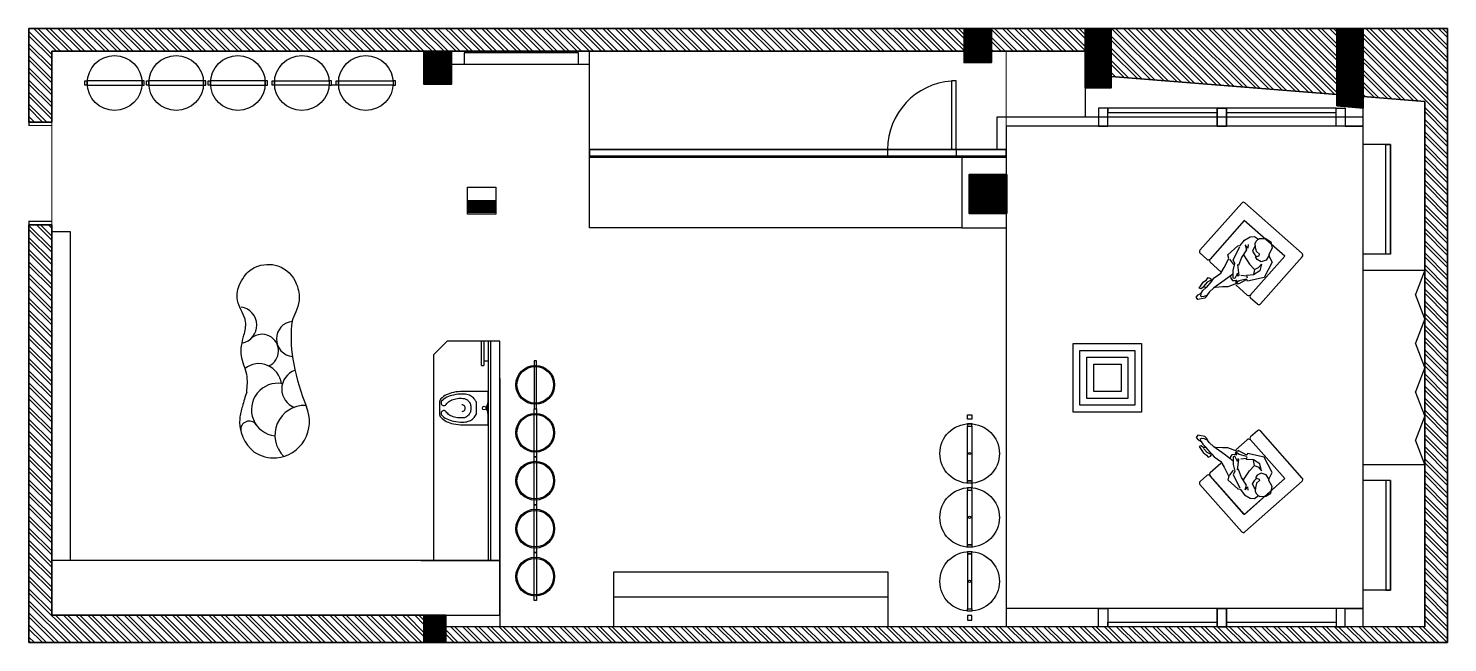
# Model space of a CAD drawing. Header units: inches. Extents: x -109431 to 29005, y -34715 to -1756.
# Drawn here: x -53856 to -53235, y -16348 to -16079 of the extents above; entities that cross this region are included whole.
import ezdxf
from ezdxf.lldxf.tags import DXFTag

# ---------------------------------------------------------------- set-up
doc = ezdxf.new("R2010")
doc.units = ezdxf.units.IN
doc.header["$LTSCALE"] = 0.05
doc.header["$MEASUREMENT"] = 0
doc.layers.add('Column', color=6, linetype='Continuous')
doc.layers.add('Furniture Layout Dotted', color=8, linetype='Continuous')
for name, color, linetype, lineweight in [('FURNITURE', 1, 'Continuous', 18), ('hatch', 7, 'Continuous', 25), ('WALL', 7, 'Continuous', 35)]:
    doc.layers.add(name, color=color, linetype=linetype, lineweight=lineweight)
tags = doc.linetypes.add('A2-XREF-115_FURN$0$DASHED', pattern=[0.75, 0.5, -0.25]).pattern_tags.tags
tags[6:7] = [DXFTag(74, 4), DXFTag(75, 0), DXFTag(340, '0'), DXFTag(46, 1.0), DXFTag(50, 0.0), DXFTag(44, 0.0), DXFTag(45, 0.0)]
tags[4:5] = [DXFTag(74, 4), DXFTag(75, 0), DXFTag(340, '0'), DXFTag(46, 1.0), DXFTag(50, 0.0), DXFTag(44, 0.0), DXFTag(45, 0.0)]
pattern_1 = [(315, (-49465.399, 68184.2942), (2.65165043, 2.65165043), []), (315, (-49465.399, 68182.5264), (2.65165043, 2.65165043), [])]
pattern_2 = [(315, (987.26333, -4120.12288), (0.08838834765, 0.08838834765), [])]
pattern_3 = [(315, (-49465.39911, 68184.29421), (0.08838834765, 0.08838834765), [])]

# ---------------------------------------------------------------- blocks, each defined once
blk = doc.blocks.new('atlantis')
at = {"layer": 'Furniture Layout Dotted', "linetype": 'A2-XREF-115_FURN$0$DASHED', "ltscale": 250}
for p, q in [((-54833.21, -15539.88), (-54658.21, -15539.88)), ((-54833.21, -15539.88), (-54670.21, -15539.88)), ((-54670.21, -15539.88), (-54670.21, -15554.38)), ((-54658.21, -15539.88), (-54670.21, -15539.88)), ((-54658.21, -15554.38), (-54658.21, -15539.88)), ((-54658.21, -15539.88), (-54639.21, -15539.88)), ((-54597.71, -15539.88), (-54658.21, -15539.88)), ((-54658.21, -15539.88), (-54658.21, -15545.53)), ((-54602.61, -15540.62), (-54652.61, -15540.62)), ((-54652.61, -15540.62), (-54652.61, -15545.62)), ((-54639.21, -15539.88), (-54597.71, -15539.88)), ((-54602.61, -15545.62), (-54602.61, -15540.62)), ((-54597.71, -15539.88), (-54447.71, -15539.88)), ((-54597.66, -15617.21), (-54597.71, -15539.88)), ((-54597.71, -15545.53), (-54597.71, -15539.88)), ((-54447.71, -15539.88), (-54433.71, -15539.88)), ((-54433.71, -15539.88), (-54433.71, -15544.88)), ((-54421.71, -15544.88), (-54421.71, -15539.88)), ((-54421.71, -15539.88), (-54380.71, -15539.88)), ((-54380.71, -15539.88), (-54380.71, -15555.88)), ((-54658.21, -15545.53), (-54597.71, -15545.53)), ((-54652.61, -15545.62), (-54602.61, -15545.62)), ((-54433.71, -15544.88), (-54421.71, -15544.88)), ((-54369.21, -15555.88), (-54369.21, -15550.88)), ((-54369.21, -15550.88), (-54369.21, -15550.88)), ((-54369.21, -15550.88), (-54270.42, -15558.84)), ((-54818.7, -15554.81), (-54818.7, -15552.81)), ((-54818.7, -15552.81), (-54817.7, -15552.81)), ((-54817.7, -15554.81), (-54818.7, -15554.81)), ((-54793.7, -15552.81), (-54817.7, -15552.81)), ((-54817.7, -15552.81), (-54817.7, -15554.81)), ((-54817.7, -15552.81), (-54817.7, -15554.81)), ((-54817.7, -15554.81), (-54793.7, -15554.81)), ((-54793.7, -15554.81), (-54793.7, -15552.81)), ((-54792.7, -15552.81), (-54793.7, -15552.81)), ((-54793.7, -15552.81), (-54793.7, -15554.81)), ((-54793.7, -15554.81), (-54792.7, -15554.81)), ((-54792.7, -15554.81), (-54792.7, -15552.81)), ((-54791.71, -15554.81), (-54791.71, -15552.81)), ((-54791.71, -15552.81), (-54790.71, -15552.81)), ((-54790.71, -15554.81), (-54791.71, -15554.81)), ((-54766.71, -15552.81), (-54790.71, -15552.81)), ((-54790.71, -15552.81), (-54790.71, -15554.81)), ((-54790.71, -15552.81), (-54790.71, -15554.81)), ((-54790.71, -15554.81), (-54766.71, -15554.81)), ((-54766.71, -15554.81), (-54766.71, -15552.81)), ((-54765.71, -15552.81), (-54766.71, -15552.81)), ((-54766.71, -15552.81), (-54766.71, -15554.81)), ((-54766.71, -15554.81), (-54765.71, -15554.81)), ((-54765.71, -15554.81), (-54765.71, -15552.81)), ((-54764.71, -15554.81), (-54764.71, -15552.81)), ((-54764.71, -15552.81), (-54763.71, -15552.81)), ((-54763.71, -15554.81), (-54764.71, -15554.81)), ((-54739.71, -15552.81), (-54763.71, -15552.81)), ((-54763.71, -15552.81), (-54763.71, -15554.81)), ((-54763.71, -15552.81), (-54763.71, -15554.81)), ((-54763.71, -15554.81), (-54739.71, -15554.81)), ((-54739.71, -15554.81), (-54739.71, -15552.81)), ((-54738.71, -15552.81), (-54739.71, -15552.81)), ((-54739.71, -15552.81), (-54739.71, -15554.81)), ((-54739.71, -15554.81), (-54738.71, -15554.81)), ((-54738.71, -15554.81), (-54738.71, -15552.81)), ((-54736.71, -15554.81), (-54736.71, -15552.81)), ((-54736.71, -15552.81), (-54735.71, -15552.81)), ((-54735.71, -15554.81), (-54736.71, -15554.81)), ((-54735.71, -15554.81), (-54735.71, -15552.81)), ((-54735.71, -15552.81), (-54711.71, -15552.81)), ((-54735.71, -15552.81), (-54735.71, -15554.81)), ((-54711.71, -15554.81), (-54735.71, -15554.81)), ((-54711.71, -15552.81), (-54711.71, -15554.81)), ((-54710.71, -15552.81), (-54711.71, -15552.81)), ((-54711.71, -15552.81), (-54711.71, -15554.81)), ((-54711.71, -15554.81), (-54710.71, -15554.81)), ((-54710.71, -15554.81), (-54710.71, -15552.81)), ((-54708.71, -15554.81), (-54710.71, -15554.81)), ((-54708.71, -15554.81), (-54708.71, -15552.81)), ((-54708.71, -15552.81), (-54707.71, -15552.81)), ((-54707.71, -15554.81), (-54708.71, -15554.81)), ((-54707.71, -15554.81), (-54707.71, -15552.81)), ((-54707.71, -15552.81), (-54683.71, -15552.81)), ((-54707.71, -15552.81), (-54707.71, -15554.81)), ((-54683.71, -15554.81), (-54707.71, -15554.81)), ((-54683.71, -15552.81), (-54683.71, -15554.81)), ((-54682.71, -15552.81), (-54683.71, -15552.81)), ((-54683.71, -15552.81), (-54683.71, -15554.81)), ((-54683.71, -15554.81), (-54682.71, -15554.81)), ((-54682.71, -15554.81), (-54682.71, -15552.81)), ((-54670.21, -15554.38), (-54658.21, -15554.38)), ((-54437.15, -15552.88), (-54439.15, -15552.88)), ((-54439.15, -15552.88), (-54439.15, -15582.88)), ((-54437.15, -15582.88), (-54437.15, -15552.88)), ((-54380.71, -15555.88), (-54369.21, -15555.88)), ((-54380.71, -15555.88), (-54380.71, -15568.77)), ((-54258.92, -15559.77), (-54231.92, -15561.94)), ((-54231.92, -15791.94), (-54231.92, -15561.94)), ((-54382.64, -15568.77), (-54419.28, -15568.77)), ((-54419.28, -15568.77), (-54419.28, -15582.88)), ((-54258.95, -15568.77), (-54382.64, -15568.77)), ((-54370.78, -15564.77), (-54374.78, -15564.77)), ((-54374.78, -15564.77), (-54374.78, -15572.77)), ((-54322.78, -15564.77), (-54370.78, -15564.77)), ((-54370.78, -15564.77), (-54370.78, -15566.77)), ((-54370.78, -15572.77), (-54370.78, -15564.77)), ((-54370.78, -15566.77), (-54322.78, -15566.77)), ((-54318.78, -15564.77), (-54322.78, -15564.77)), ((-54322.78, -15564.77), (-54322.78, -15572.77)), ((-54322.78, -15566.77), (-54322.78, -15564.77)), ((-54322.78, -15564.77), (-54318.78, -15564.77)), ((-54322.78, -15572.77), (-54322.78, -15564.77)), ((-54270.78, -15564.77), (-54318.78, -15564.77)), ((-54318.78, -15564.77), (-54318.78, -15566.77)), ((-54318.78, -15572.77), (-54318.78, -15564.77)), ((-54318.78, -15564.77), (-54318.78, -15572.77)), ((-54318.78, -15566.77), (-54270.78, -15566.77)), ((-54270.78, -15566.77), (-54270.78, -15564.77)), ((-54270.78, -15564.77), (-54266.78, -15564.77)), ((-54270.78, -15572.77), (-54270.78, -15564.77)), ((-54270.42, -15563.84), (-54258.92, -15564.77)), ((-54266.78, -15564.77), (-54266.78, -15572.77)), ((-54258.95, -15791.94), (-54258.95, -15564.76)), ((-54382.64, -15572.77), (-54415.28, -15572.77)), ((-54415.28, -15572.77), (-54415.28, -15586.21)), ((-54258.95, -15572.77), (-54382.64, -15572.77)), ((-54374.78, -15572.77), (-54370.78, -15572.77)), ((-54322.78, -15572.77), (-54318.78, -15572.77)), ((-54318.78, -15572.77), (-54322.78, -15572.77)), ((-54266.78, -15572.77), (-54270.78, -15572.77)), ((-54266.78, -15572.77), (-54258.95, -15572.77)), ((-54246.94, -15580.76), (-54258.95, -15580.77)), ((-54248.94, -15628.76), (-54248.94, -15580.76)), ((-54248.94, -15580.76), (-54246.94, -15580.76)), ((-54246.94, -15580.76), (-54246.94, -15628.76)), ((-54246.94, -15628.76), (-54246.94, -15580.76)), ((-54419.28, -15582.88), (-54597.71, -15582.88)), ((-54597.71, -15582.88), (-54597.71, -15585.88)), ((-54597.71, -15585.88), (-54415.28, -15585.88)), ((-54597.66, -15586.21), (-54434.66, -15586.21)), ((-54597.66, -15617.21), (-54597.66, -15586.21)), ((-54467.15, -15582.88), (-54467.15, -15585.88)), ((-54437.15, -15582.88), (-54437.15, -15585.88)), ((-54434.66, -15586.21), (-54434.66, -15617.21)), ((-54434.66, -15586.21), (-54415.28, -15586.21)), ((-54415.28, -15585.88), (-54415.28, -15582.88)), ((-54415.28, -15586.21), (-54415.28, -15791.92)), ((-54431.46, -15610.88), (-54431.46, -15593.88)), ((-54431.46, -15593.88), (-54414.96, -15593.88)), ((-54414.96, -15593.88), (-54414.96, -15610.88)), ((-54651.21, -15599.46), (-54638.71, -15599.46)), ((-54651.21, -15611.3), (-54651.21, -15599.46)), ((-54638.71, -15599.46), (-54638.71, -15611.3)), ((-54330.38, -15627), (-54312.1, -15606.37)), ((-54310.72, -15606.29), (-54285.65, -15628.49)), ((-54638.71, -15611.3), (-54651.21, -15611.3)), ((-54414.96, -15610.88), (-54431.46, -15610.88)), ((-54833.21, -15762.88), (-54833.21, -15618.88)), ((-54833.21, -15618.88), (-54825.21, -15618.88)), ((-54825.21, -15618.88), (-54825.21, -15762.88)), ((-54434.66, -15617.21), (-54597.66, -15617.21)), ((-54434.66, -15617.21), (-54415.28, -15617.21)), ((-54310.95, -15613.97), (-54325.96, -15630.92)), ((-54310.93, -15613.99), (-54325.95, -15630.93)), ((-54293.25, -15629.65), (-54310.95, -15613.97)), ((-54293.25, -15629.65), (-54310.93, -15613.99)), ((-54327.35, -15631), (-54330.3, -15628.39)), ((-54308.26, -15646.59), (-54293.25, -15629.65)), ((-54308.26, -15646.59), (-54293.25, -15629.65)), ((-54285.57, -15629.88), (-54303.84, -15650.51)), ((-54246.94, -15628.76), (-54258.94, -15628.77)), ((-54246.94, -15628.76), (-54248.94, -15628.76)), ((-54325.86, -15632.32), (-54321.18, -15636.46)), ((-54258.94, -15635.81), (-54231.92, -15635.81)), ((-54231.92, -15635.81), (-54235.92, -15646.44)), ((-54231.92, -15635.81), (-54231.92, -15720.88)), ((-54314.71, -15642.2), (-54309.65, -15646.68)), ((-54305.23, -15650.59), (-54308.18, -15647.98)), ((-54231.92, -15657.08), (-54235.92, -15646.44)), ((-54231.92, -15657.08), (-54235.92, -15667.71)), ((-54666.04, -15672.88), (-54660.04, -15666.88)), ((-54641.04, -15666.88), (-54660.04, -15666.88)), ((-54645.04, -15677.54), (-54645.04, -15666.88)), ((-54644.04, -15666.88), (-54644.04, -15677.54)), ((-54642.04, -15666.88), (-54642.04, -15762.88)), ((-54641.04, -15666.88), (-54641.04, -15762.88)), ((-54637.04, -15666.88), (-54641.04, -15666.88)), ((-54641.04, -15666.88), (-54641.04, -15678.52)), ((-54637.04, -15762.88), (-54637.04, -15666.88)), ((-54385.92, -15667.94), (-54355.92, -15667.94)), ((-54385.92, -15697.94), (-54385.92, -15667.94)), ((-54355.92, -15667.94), (-54355.92, -15697.94)), ((-54231.92, -15678.34), (-54235.92, -15667.71)), ((-54666.04, -15672.88), (-54666.04, -15751.24)), ((-54666.04, -15672.88), (-54666.04, -15762.88)), ((-54382.92, -15670.94), (-54358.92, -15670.94)), ((-54382.92, -15694.94), (-54382.92, -15670.94)), ((-54379.92, -15673.94), (-54361.92, -15673.94)), ((-54379.92, -15691.94), (-54379.92, -15673.94)), ((-54361.92, -15673.94), (-54361.92, -15691.94)), ((-54358.92, -15670.94), (-54358.92, -15694.94)), ((-54645.04, -15677.54), (-54644.04, -15677.54)), ((-54644.04, -15675.54), (-54642.04, -15675.54)), ((-54642.04, -15676.18), (-54642.04, -15716.18)), ((-54621.99, -15675.48), (-54621.99, -15696.48)), ((-54620.99, -15675.48), (-54621.99, -15675.48)), ((-54620.99, -15696.48), (-54620.99, -15675.48)), ((-54376.92, -15688.94), (-54376.92, -15676.94)), ((-54376.92, -15676.94), (-54364.92, -15676.94)), ((-54376.92, -15676.94), (-54364.92, -15676.94)), ((-54376.92, -15688.94), (-54376.92, -15676.94)), ((-54364.92, -15676.94), (-54364.92, -15688.94)), ((-54364.92, -15676.94), (-54364.92, -15688.94)), ((-54231.92, -15678.34), (-54235.92, -15688.98)), ((-54637.04, -15683.15), (-54637.04, -15779.15)), ((-54361.92, -15691.94), (-54379.92, -15691.94)), ((-54364.92, -15688.94), (-54376.92, -15688.94)), ((-54364.92, -15688.94), (-54376.92, -15688.94)), ((-54231.92, -15699.61), (-54235.92, -15688.98)), ((-54621.99, -15696.48), (-54620.99, -15696.48)), ((-54621.99, -15717.48), (-54621.99, -15696.48)), ((-54621.99, -15696.48), (-54620.99, -15696.48)), ((-54620.99, -15696.48), (-54620.99, -15717.48)), ((-54432.25, -15701.06), (-54432.25, -15699.06)), ((-54432.25, -15699.06), (-54430.25, -15699.06)), ((-54430.25, -15699.06), (-54430.25, -15701.06)), ((-54355.92, -15697.94), (-54385.92, -15697.94)), ((-54358.92, -15694.94), (-54382.92, -15694.94)), ((-54231.92, -15699.61), (-54235.92, -15710.24)), ((-54430.25, -15701.06), (-54432.25, -15701.06)), ((-54430.25, -15703.06), (-54432.25, -15703.06)), ((-54432.25, -15703.06), (-54432.25, -15704.06)), ((-54432.25, -15728.06), (-54432.25, -15704.06)), ((-54432.25, -15704.06), (-54430.25, -15704.06)), ((-54432.25, -15704.06), (-54430.25, -15704.06)), ((-54430.25, -15704.06), (-54430.25, -15703.06)), ((-54430.25, -15704.06), (-54430.25, -15728.06)), ((-54305.23, -15706.11), (-54308.18, -15708.72)), ((-54285.57, -15726.82), (-54303.84, -15706.19)), ((-54314.71, -15714.5), (-54309.65, -15710.02)), ((-54308.26, -15710.11), (-54293.25, -15727.05)), ((-54308.26, -15710.11), (-54293.25, -15727.05)), ((-54231.92, -15720.88), (-54235.92, -15710.24)), ((-54621.99, -15738.48), (-54621.99, -15717.48)), ((-54621.99, -15717.48), (-54620.99, -15717.48)), ((-54620.99, -15717.48), (-54621.99, -15717.48)), ((-54620.99, -15717.48), (-54620.99, -15738.48)), ((-54325.86, -15724.38), (-54321.18, -15720.24)), ((-54258.94, -15720.88), (-54231.92, -15720.88)), ((-54258.94, -15720.88), (-54246.94, -15720.88)), ((-54430.25, -15728.06), (-54432.25, -15728.06)), ((-54432.25, -15729.06), (-54432.25, -15728.06)), ((-54432.25, -15728.06), (-54430.25, -15728.06)), ((-54430.25, -15729.06), (-54432.25, -15729.06)), ((-54430.25, -15731.06), (-54432.25, -15731.06)), ((-54432.25, -15731.06), (-54432.25, -15732.06)), ((-54430.25, -15728.06), (-54430.25, -15729.06)), ((-54430.25, -15729.06), (-54430.25, -15731.06)), ((-54430.25, -15732.06), (-54430.25, -15731.06)), ((-54330.38, -15729.7), (-54312.1, -15750.33)), ((-54327.35, -15725.7), (-54330.3, -15728.31)), ((-54310.95, -15742.73), (-54325.96, -15725.78)), ((-54310.93, -15742.72), (-54325.95, -15725.77)), ((-54293.25, -15727.05), (-54310.95, -15742.73)), ((-54293.25, -15727.05), (-54310.93, -15742.72)), ((-54310.72, -15750.41), (-54285.65, -15728.21)), ((-54246.94, -15727.92), (-54258.94, -15727.92)), ((-54246.94, -15727.92), (-54248.94, -15727.92)), ((-54248.94, -15727.92), (-54248.94, -15775.92)), ((-54246.94, -15775.92), (-54246.94, -15727.92)), ((-54246.94, -15727.92), (-54246.94, -15775.92)), ((-54432.25, -15756.06), (-54432.25, -15732.06)), ((-54432.25, -15732.06), (-54430.25, -15732.06)), ((-54432.25, -15732.06), (-54430.25, -15732.06)), ((-54430.25, -15732.06), (-54430.25, -15756.06)), ((-54621.99, -15759.48), (-54621.99, -15738.48)), ((-54621.99, -15738.48), (-54620.99, -15738.48)), ((-54620.99, -15738.48), (-54621.99, -15738.48)), ((-54620.99, -15738.48), (-54620.99, -15759.48)), ((-54430.25, -15756.06), (-54432.25, -15756.06)), ((-54432.25, -15757.06), (-54432.25, -15756.06)), ((-54432.25, -15756.06), (-54430.25, -15756.06)), ((-54430.25, -15756.06), (-54430.25, -15757.06)), ((-54620.99, -15759.48), (-54621.99, -15759.48)), ((-54621.99, -15780.48), (-54621.99, -15759.48)), ((-54621.99, -15759.48), (-54620.99, -15759.48)), ((-54620.99, -15759.48), (-54620.99, -15780.48)), ((-54430.25, -15757.06), (-54432.25, -15757.06)), ((-54430.25, -15759.06), (-54432.25, -15759.06)), ((-54432.25, -15759.06), (-54432.25, -15760.06)), ((-54430.25, -15760.06), (-54432.25, -15760.06)), ((-54432.25, -15760.06), (-54432.25, -15784.06)), ((-54432.25, -15760.06), (-54430.25, -15760.06)), ((-54430.25, -15760.06), (-54430.25, -15759.06)), ((-54430.25, -15784.06), (-54430.25, -15760.06)), ((-54637.04, -15762.88), (-54833.21, -15762.88)), ((-54833.21, -15762.88), (-54833.21, -15786.88)), ((-54825.21, -15762.88), (-54833.21, -15762.88)), ((-54671.65, -15762.88), (-54637.04, -15762.88)), ((-54637.04, -15786.88), (-54637.04, -15762.88)), ((-54587.11, -15767.91), (-54467.11, -15767.91)), ((-54587.11, -15791.91), (-54587.11, -15767.91)), ((-54467.11, -15767.91), (-54467.11, -15791.91)), ((-54637.04, -15779.15), (-54637.04, -15791.88)), ((-54620.99, -15780.48), (-54621.99, -15780.48)), ((-54467.11, -15778.91), (-54587.11, -15778.91)), ((-54246.94, -15775.92), (-54258.95, -15775.92)), ((-54248.94, -15775.92), (-54246.94, -15775.92)), ((-54833.21, -15786.88), (-54667.21, -15786.88)), ((-54833.21, -15786.88), (-54637.04, -15786.88)), ((-54667.21, -15786.88), (-54660.71, -15786.88)), ((-54660.71, -15786.88), (-54660.71, -15791.88)), ((-54432.25, -15784.06), (-54430.25, -15784.06)), ((-54432.25, -15785.06), (-54432.25, -15784.06)), ((-54432.25, -15784.06), (-54430.25, -15784.06)), ((-54430.25, -15785.06), (-54432.25, -15785.06)), ((-54430.25, -15787.06), (-54432.25, -15787.06)), ((-54432.25, -15787.06), (-54432.25, -15789.06)), ((-54430.25, -15784.06), (-54430.25, -15785.06)), ((-54430.25, -15789.06), (-54430.25, -15787.06)), ((-54258.95, -15783.92), (-54415.28, -15783.92)), ((-54374.78, -15791.92), (-54374.78, -15783.92)), ((-54374.78, -15783.92), (-54370.78, -15783.92)), ((-54370.78, -15783.92), (-54370.78, -15791.92)), ((-54322.78, -15791.92), (-54322.78, -15783.92)), ((-54322.78, -15783.92), (-54318.78, -15783.92)), ((-54318.78, -15783.92), (-54322.78, -15783.92)), ((-54322.78, -15783.92), (-54322.78, -15791.92)), ((-54318.78, -15783.92), (-54318.78, -15791.92)), ((-54318.78, -15791.92), (-54318.78, -15783.92)), ((-54266.78, -15783.92), (-54270.78, -15783.92)), ((-54270.78, -15783.92), (-54270.78, -15791.92)), ((-54266.78, -15791.92), (-54266.78, -15783.92)), ((-54266.78, -15783.92), (-54258.95, -15783.92)), ((-54660.71, -15791.88), (-54231.92, -15791.94)), ((-54467.11, -15791.91), (-54587.11, -15791.91)), ((-54432.25, -15789.06), (-54430.25, -15789.06)), ((-54370.78, -15791.92), (-54374.78, -15791.92)), ((-54370.78, -15791.92), (-54370.78, -15789.92)), ((-54370.78, -15789.92), (-54322.78, -15789.92)), ((-54322.78, -15791.92), (-54370.78, -15791.92)), ((-54322.78, -15789.92), (-54322.78, -15791.92)), ((-54318.78, -15791.92), (-54322.78, -15791.92)), ((-54322.78, -15791.92), (-54318.78, -15791.92)), ((-54318.78, -15791.92), (-54318.78, -15789.92)), ((-54318.78, -15789.92), (-54270.78, -15789.92)), ((-54270.78, -15791.92), (-54318.78, -15791.92)), ((-54270.78, -15789.92), (-54270.78, -15791.92)), ((-54270.78, -15791.92), (-54266.78, -15791.92)), ((-54246.94, -15791.94), (-54246.94, -15791.94))]:
    blk.add_line(p, q, dxfattribs=at)
for points in [[(-54327.64, -15643.34), (-54328.88, -15643.23), (-54329.95, -15643.94), (-54330.79, -15643.64), (-54329.01, -15641.01), (-54327.49, -15639.93), (-54326.79, -15639), (-54325.76, -15639.47), (-54325.12, -15640.37), (-54324.14, -15639.14), (-54321.21, -15637.08), (-54319.78, -15634.59), (-54317.68, -15630.59), (-54318.18, -15629.04), (-54313.73, -15625.13), (-54312.74, -15625.01), (-54310.89, -15622.56), (-54308.4, -15621.11), (-54306.53, -15621), (-54304.7, -15622.18), (-54304.31, -15621.86), (-54301.49, -15621.93), (-54299.41, -15623.33), (-54298.71, -15626.16), (-54300.25, -15628.89), (-54300.13, -15629.76), (-54298.81, -15632.26), (-54302.27, -15639.04), (-54309.51, -15640.59), (-54309.78, -15639.91), (-54313.65, -15641.9), (-54313.97, -15641.51), (-54318.21, -15643.06), (-54320.44, -15643.08), (-54323.53, -15643.32), (-54324.34, -15643.49), (-54326.4, -15645.43), (-54327.04, -15646.41), (-54327.4, -15647.19), (-54328.29, -15648.07), (-54331.36, -15648.66), (-54332.07, -15647.59), (-54331.19, -15646.6), (-54329.89, -15645.88), (-54329.08, -15644.71)], [(-54642.31, -15693.82), (-54642.04, -15693.82), (-54642.04, -15698.53), (-54642.31, -15698.53)], [(-54642.59, -15694.8), (-54642.31, -15694.8), (-54642.31, -15697.33), (-54642.59, -15697.33)], [(-54327.64, -15713.36), (-54328.88, -15713.47), (-54329.95, -15712.76), (-54330.79, -15713.06), (-54329.01, -15715.69), (-54327.49, -15716.78), (-54326.79, -15717.7), (-54325.76, -15717.23), (-54325.12, -15716.33), (-54324.14, -15717.57), (-54321.21, -15719.62), (-54319.78, -15722.11), (-54317.68, -15726.11), (-54318.18, -15727.66), (-54313.73, -15731.57), (-54312.74, -15731.69), (-54310.89, -15734.14), (-54308.4, -15735.59), (-54306.53, -15735.7), (-54304.7, -15734.52), (-54304.31, -15734.84), (-54301.49, -15734.77), (-54299.41, -15733.37), (-54298.71, -15730.54), (-54300.25, -15727.81), (-54300.13, -15726.94), (-54298.81, -15724.44), (-54302.27, -15717.66), (-54309.51, -15716.11), (-54309.78, -15716.79), (-54313.65, -15714.8), (-54313.97, -15715.19), (-54318.21, -15713.64), (-54320.44, -15713.63), (-54323.53, -15713.38), (-54324.34, -15713.21), (-54326.4, -15711.27), (-54327.04, -15710.29), (-54327.4, -15709.51), (-54328.29, -15708.63), (-54331.36, -15708.04), (-54332.07, -15709.11), (-54331.19, -15710.1), (-54329.89, -15710.82), (-54329.08, -15711.99)]]:
    blk.add_lwpolyline(points, close=True, dxfattribs=at)
for points in [[(-54309.25, -15624.57), (-54309.39, -15626.1), (-54310.59, -15624.71), (-54310.05, -15626.84), (-54312.13, -15630.2), (-54313.44, -15633.68), (-54313.99, -15633.42), (-54313.35, -15638.07), (-54313.75, -15638.39), (-54313.94, -15637.11), (-54315.15, -15639.47), (-54315.81, -15639.22), (-54315.83, -15635.88), (-54315.08, -15632.9), (-54315.88, -15631.3), (-54312.94, -15625.61)], [(-54306.24, -15624.91), (-54307.32, -15627.38), (-54306.34, -15629.02), (-54305.65, -15629.74)], [(-54300.11, -15629.23), (-54301.33, -15631.36), (-54303.51, -15632.08), (-54305.33, -15631.13), (-54306.05, -15629.94), (-54304.38, -15629.43), (-54304.36, -15628.79), (-54305.66, -15627.63), (-54306.01, -15625.66), (-54306.22, -15624.15), (-54305.7, -15623.06), (-54304.98, -15622.37)], [(-54317.48, -15630.99), (-54315.64, -15633.28)], [(-54311.26, -15629.09), (-54308.61, -15633.09), (-54306.48, -15635.43), (-54304.77, -15634.62), (-54303.39, -15633.07), (-54304.21, -15636.11), (-54306.92, -15637.8), (-54310.01, -15638.04), (-54309.77, -15639.14)], [(-54315.91, -15637.46), (-54319.85, -15640.28), (-54324.34, -15643.49)], [(-54306.48, -15635.43), (-54306.99, -15637.63)], [(-54325.71, -15640.29), (-54327.25, -15641.02), (-54328.9, -15642.88)], [(-54325.12, -15640.37), (-54327.64, -15643.34)], [(-54316.96, -15638.52), (-54316.8, -15639.34), (-54316.16, -15640.23), (-54315.1, -15640.29), (-54314.29, -15640.12), (-54314.88, -15641.04), (-54314.74, -15641.38), (-54313.27, -15640.35), (-54310.1, -15639.52)], [(-54309.99, -15638.39), (-54312.41, -15638.13)], [(-54329.93, -15646.17), (-54330.11, -15647), (-54329.74, -15647.33), (-54328.58, -15647.15), (-54326.92, -15646.52)], [(-54329.93, -15710.53), (-54330.11, -15709.7), (-54329.74, -15709.37), (-54328.58, -15709.55), (-54326.92, -15710.18)], [(-54325.71, -15716.41), (-54327.25, -15715.68), (-54328.9, -15713.82)], [(-54325.12, -15716.33), (-54327.64, -15713.36)], [(-54315.91, -15719.24), (-54319.85, -15716.42), (-54324.34, -15713.21)], [(-54316.96, -15718.18), (-54316.8, -15717.37), (-54316.16, -15716.47), (-54315.1, -15716.41), (-54314.29, -15716.58), (-54314.88, -15715.66), (-54314.74, -15715.32), (-54313.27, -15716.35), (-54310.1, -15717.19)], [(-54309.25, -15732.13), (-54309.39, -15730.6), (-54310.59, -15731.99), (-54310.05, -15729.86), (-54312.13, -15726.5), (-54313.44, -15723.02), (-54313.99, -15723.28), (-54313.35, -15718.63), (-54313.75, -15718.31), (-54313.94, -15719.59), (-54315.15, -15717.23), (-54315.81, -15717.48), (-54315.83, -15720.83), (-54315.08, -15723.8), (-54315.88, -15725.4), (-54312.94, -15731.09)], [(-54309.99, -15718.31), (-54312.41, -15718.57)], [(-54311.26, -15727.61), (-54308.61, -15723.61), (-54306.48, -15721.28), (-54304.77, -15722.08), (-54303.39, -15723.63), (-54304.21, -15720.59), (-54306.92, -15718.9), (-54310.01, -15718.66), (-54309.77, -15717.56)], [(-54317.48, -15725.71), (-54315.64, -15723.42)], [(-54306.48, -15721.28), (-54306.99, -15719.07)], [(-54300.11, -15727.47), (-54301.33, -15725.34), (-54303.51, -15724.62), (-54305.33, -15725.57), (-54306.05, -15726.76), (-54304.38, -15727.27), (-54304.36, -15727.91), (-54305.66, -15729.07), (-54306.01, -15731.04), (-54306.22, -15732.55), (-54305.7, -15733.64), (-54304.98, -15734.33)], [(-54306.24, -15731.79), (-54307.32, -15729.32), (-54306.34, -15727.68), (-54305.65, -15726.96)]]:
    blk.add_lwpolyline(points, dxfattribs=at)
for points in [[(-54653.21, -15688.89, 0.049648), (-54657.35, -15689.3, 0.06346), (-54660.43, -15690.34, 0.103485), (-54662.8, -15692.17, 0.178458), (-54663.42, -15693.84), (-54663.42, -15698.51, 0.178458), (-54662.8, -15700.18, 0.103485), (-54660.43, -15702.01, 0.06346), (-54657.35, -15703.05, 0.049648), (-54653.21, -15703.46), (-54642.04, -15703.46), (-54642.04, -15688.89)], [(-54662.5, -15699.17, 0.103485), (-54660.26, -15700.91, 0.06346), (-54657.27, -15701.91, 0.049648), (-54653.21, -15702.32, 0.075858), (-54650.83, -15701.96, 0.086069), (-54648.94, -15700.98, 0.105985), (-54647.6, -15699.43, 0.126201), (-54647.17, -15697.76), (-54647.17, -15694.59, 0.126201), (-54647.6, -15692.92, 0.105985), (-54648.94, -15691.37, 0.086069), (-54650.83, -15690.4, 0.075858), (-54653.21, -15690.03, 0.049648), (-54657.27, -15690.44, 0.06346), (-54660.26, -15691.44, 0.103485), (-54662.5, -15693.18, 0.097511), (-54662.69, -15693.63, 0.09808), (-54662.69, -15694.11, 0.098895), (-54662.51, -15694.56, 0.099479), (-54662.17, -15694.9, 0.099479), (-54661.73, -15695.08, 0.098895), (-54661.25, -15695.08, 0.09808), (-54660.8, -15694.9, 0.097511), (-54660.46, -15694.55, -0.102445), (-54658.99, -15693.12, -0.077884), (-54656.92, -15692.2, -0.065096), (-54654.23, -15691.85, -0.024284), (-54653.21, -15691.9, -0.115331), (-54651.87, -15692.21, -0.103946), (-54650.68, -15693.15, -0.091071), (-54649.91, -15694.51, -0.083675), (-54649.63, -15696.18, -0.083675), (-54649.91, -15697.85, -0.091071), (-54650.68, -15699.2, -0.103946), (-54651.87, -15700.14, -0.115331), (-54653.21, -15700.46, -0.024284), (-54654.23, -15700.51, -0.065096), (-54656.92, -15700.15, -0.077884), (-54658.99, -15699.24, -0.102445), (-54660.46, -15697.8, 0.097511), (-54660.8, -15697.46, 0.09808), (-54661.25, -15697.27, 0.098895), (-54661.73, -15697.27, 0.099479), (-54662.17, -15697.45, 0.099479), (-54662.51, -15697.79, 0.098895), (-54662.69, -15698.24, 0.09808), (-54662.69, -15698.72, 0.097511)]]:
    blk.add_lwpolyline(points, format="xyb", close=True, dxfattribs=at)
blk.add_lwpolyline([(-54653.66, -15694.59, -0.111064), (-54653.14, -15694.71, -0.102841), (-54652.68, -15695.06, -0.093011), (-54652.38, -15695.56, -0.087082), (-54652.27, -15696.18, -0.087082), (-54652.38, -15696.79, -0.093011), (-54652.68, -15697.3, -0.102841), (-54653.14, -15697.64, -0.111064), (-54653.66, -15697.76, -0.111064)], format="xyb", dxfattribs=at)
for centre, radius in [((-54805.7, -15553.81), 12), ((-54778.71, -15553.81), 12), ((-54751.71, -15553.81), 12), ((-54723.71, -15553.81), 12), ((-54695.71, -15553.81), 12), ((-54621.49, -15685.98), 8.5), ((-54621.49, -15685.98), 8), ((-54643.86, -15696.18), 0.793), ((-54621.49, -15706.98), 8.5), ((-54621.49, -15706.98), 8), ((-54431.25, -15716.06), 13.04), ((-54431.25, -15716.06), 0.5), ((-54621.49, -15727.98), 8.5), ((-54621.49, -15727.98), 8), ((-54431.25, -15744.06), 13.04), ((-54621.49, -15748.98), 8.5), ((-54621.49, -15748.98), 8), ((-54431.25, -15744.06), 0.5), ((-54621.49, -15769.98), 8.5), ((-54621.49, -15769.98), 8), ((-54431.25, -15772.06), 13.04), ((-54431.25, -15772.06), 0.5)]:
    blk.add_circle(centre, radius, dxfattribs=at)
for centre, radius, start, end in [((-54437.15, -15582.88), 30, 93.82255, 180), ((-54311.37, -15607.03), 0.984, 48.46067, 138.46067), ((-54329.64, -15627.65), 0.984, 138.46067, 228.46067), ((-54326.7, -15630.26), 0.984, 228.46067, 318.46067), ((-54325.21, -15631.58), 0.984, 138.46067, 228.46067), ((-54286.31, -15629.23), 0.984, 318.46067, 48.46067), ((-54309, -15645.94), 0.984, 228.46067, 318.46067), ((-54307.53, -15647.25), 0.984, 138.46067, 228.46067), ((-54304.58, -15649.86), 0.984, 228.46067, 318.46067), ((-54751.36, -15659.87), 7.95, 280.9004, 81.90429), ((-54727.1, -15665.9), 7.74, 95.76788, 264.32778), ((-54670.1, -15665.21), 58.35, 174.71254, 191.52987), ((-54741.17, -15671.11), 7.26, 294.50387, 127.97352), ((-54742.5, -15686.6), 9.89, 6.9258, 128.02881), ((-54723.83, -15687.8), 8.7, 109.24908, 249.62967), ((-54624.15, -15656.5), 105.11, 191.17264, 201.85794), ((-54734.24, -15696.84), 11.54, 79.9065, 263.57895), ((-54679.29, -15713.31), 72.67, 160.57748, 165.74235), ((-54721.58, -15704.62), 29.61, 161.86526, 172.40765), ((-54722.5, -15708.05), 13.03, 87.54447, 225.66582), ((-54736.33, -15702.1), 15.98, 275.4579, 23.82939), ((-54639.54, -15696.06), 3.3, 157.52123, 202.47877), ((-54734.14, -15702.15), 16.85, 175.09195, 231.91624), ((-54746.75, -15705.59), 3.73, 35.29785, 188.70556), ((-54304.58, -15706.84), 0.984, 41.53933, 131.53933), ((-54309, -15710.76), 0.984, 41.53933, 131.53933), ((-54307.53, -15709.45), 0.984, 131.53933, 221.53933), ((-54735.68, -15701.72), 16.31, 237.11875, 273.04775), ((-54325.21, -15725.12), 0.984, 131.53933, 221.53933), ((-54329.64, -15729.05), 0.984, 131.53933, 221.53933), ((-54326.7, -15726.44), 0.984, 41.53933, 131.53933), ((-54286.31, -15727.47), 0.984, 311.53933, 41.53933), ((-54311.37, -15749.67), 0.984, 221.53933, 311.53933)]:
    blk.add_arc(centre, radius, start, end, dxfattribs=at)
blk.add_open_spline([(-54748.99, -15638.58), (-54747.31, -15636.28), (-54742.56, -15633.08), (-54733.08, -15632.61), (-54725.82, -15639.77), (-54724.04, -15650.86), (-54727.72, -15656.12), (-54728.04, -15658.85), (-54728.2, -15659.83)], degree=3, knots=[0, 0, 0, 0, 4.727627, 14.588807, 26.1492, 32.715737, 43.306286, 45.304901, 45.304901, 45.304901, 45.304901], dxfattribs=at)
for points in [[(-54749.06, -15664.3), (-54748.35, -15658.33), (-54751.72, -15649.81), (-54751.17, -15642.48), (-54748.99, -15638.58)], [(-54747.82, -15689.14), (-54747.86, -15681.46), (-54750.2, -15673.32), (-54749.06, -15664.3)]]:
    blk.add_spline(points, degree=3, dxfattribs=at)

msp = doc.modelspace()

# ---------------------------------------------------------------- hatches: boundary and pattern name
at = {"layer": 'Column', "ltscale": 0.25}
h = msp.add_hatch(dxfattribs=at)
h.set_pattern_fill('ANSI31', color=1, angle=270)
h.set_pattern_definition(pattern_3)
h.paths.add_polyline_path([(-53434.45158, -16094.00604), (-53434.45158, -16079.00604), (-53446.45158, -16079.00604), (-53446.45158, -16094.00604)])
h = msp.add_hatch(dxfattribs=at)
h.set_pattern_fill('ANSI31', color=1, angle=270)
h.set_pattern_definition(pattern_3)
h.paths.add_polyline_path([(-53381.95158, -16105.00604), (-53381.95158, -16079.00604), (-53393.45158, -16079.00604), (-53393.45158, -16105.00604)])
h = msp.add_hatch(dxfattribs=at)
h.set_pattern_fill('ANSI31', color=1, angle=270)
h.set_pattern_definition(pattern_3)
h.paths.add_polyline_path([(-53271.65529, -16113.89206), (-53271.65529, -16079.00604), (-53283.15529, -16079.00604), (-53283.15529, -16112.96557)])
h = msp.add_hatch(dxfattribs=at)
h.set_pattern_fill('ANSI31', color=1, angle=270)
h.set_pattern_definition(pattern_2)
h.paths.add_polyline_path([(-53670.95158, -16103.50604), (-53670.95158, -16089.00604), (-53682.95158, -16089.00604), (-53682.95158, -16103.50604)])
h = msp.add_hatch(dxfattribs=at)
h.set_pattern_fill('ANSI31', color=1, angle=270)
h.set_pattern_definition(pattern_2)
h.paths.add_polyline_path([(-53430.45161, -16160.00604), (-53430.45158, -16153.00604), (-53444.20158, -16153.00604), (-53444.20158, -16160.00604)])
h.paths.add_polyline_path([(-53427.70158, -16160.00604), (-53427.70158, -16153.00604), (-53430.45158, -16153.00604), (-53430.45161, -16160.00604)])
h.paths.add_polyline_path([(-53430.45158, -16153.00604), (-53427.70158, -16153.00604), (-53427.70158, -16143.00604), (-53444.20158, -16143.00604), (-53444.20158, -16153.00604)])
h = msp.add_hatch(dxfattribs=at)
h.set_pattern_fill('ANSI31', color=1, angle=270)
h.set_pattern_definition(pattern_2)
h.paths.add_polyline_path([(-53651.45158, -16159.50604), (-53651.45158, -16154.50604), (-53663.95158, -16154.50604), (-53663.95158, -16159.50604)])
h = msp.add_hatch(dxfattribs=at)
h.set_pattern_fill('ANSI31', color=1, angle=270)
h.set_pattern_definition(pattern_2)
h.paths.add_polyline_path([(-53673.45201, -16348.00604), (-53673.45201, -16336.00604), (-53682.98553, -16336.00604), (-53682.98553, -16348.00604)])
at = {"layer": 'hatch', "ltscale": 0.25}
h = msp.add_hatch(dxfattribs=at)
h.set_pattern_fill('ANSI32', color=8, scale=10, angle=270)
h.set_pattern_definition(pattern_1)
h.paths.add_polyline_path([(-53682.95158, -16089.00604), (-53682.95158, -16079.00604), (-53855.95158, -16079.00604), (-53855.95158, -16120.00604), (-53845.95158, -16120.00604), (-53845.95158, -16089.00604)])
h = msp.add_hatch(dxfattribs=at)
h.set_pattern_fill('ANSI32', color=8, scale=10, angle=270)
h.set_pattern_definition(pattern_1)
h.paths.add_polyline_path([(-53670.95158, -16089.00604), (-53670.95158, -16079.00604), (-53682.95158, -16079.00604), (-53682.95158, -16089.00604)])
h = msp.add_hatch(dxfattribs=at)
h.set_pattern_fill('ANSI32', color=8, scale=10, angle=270)
h.set_pattern_definition(pattern_1)
h.paths.add_polyline_path([(-53244.65529, -16111.06732), (-53244.65529, -16341.06732), (-53673.45201, -16341.00604), (-53673.45201, -16348.00604), (-53234.65529, -16348.00604), (-53234.65529, -16079.00604), (-53417.43282, -16079.00604), (-53417.43282, -16089.00604), (-53393.45158, -16089.00604), (-53381.95158, -16089.00604), (-53381.95158, -16100.00604), (-53283.15529, -16107.96557), (-53271.65529, -16108.89206)])
h.paths.add_polyline_path([(-53272.06973, -16107.86137), (-53272.06973, -16114.95277), (-53263.82689, -16114.95277), (-53263.82689, -16107.86137)], flags=24)
h = msp.add_hatch(dxfattribs=at)
h.set_pattern_fill('ANSI32', color=8, scale=10, angle=270)
h.set_pattern_definition(pattern_1)
h.paths.add_polyline_path([(-53474.74152, -16089.00604), (-53474.74152, -16079.00604), (-53610.45158, -16079.00604), (-53651.95158, -16079.00604), (-53670.95158, -16079.00604), (-53670.95158, -16089.00604), (-53651.95158, -16089.00604), (-53610.45158, -16089.00604)])
h = msp.add_hatch(dxfattribs=at)
h.set_pattern_fill('ANSI32', color=8, scale=10, angle=270)
h.set_pattern_definition(pattern_1)
h.paths.add_polyline_path([(-53434.45158, -16094.00604), (-53434.45158, -16089.00604), (-53417.43282, -16089.00604), (-53417.43282, -16079.00604), (-53474.74152, -16079.00604), (-53474.74152, -16089.00604), (-53460.45158, -16089.00604), (-53446.45158, -16089.00604), (-53446.45158, -16094.00604)])
h = msp.add_hatch(dxfattribs=at)
h.set_pattern_fill('ANSI32', color=8, scale=10, angle=270)
h.set_pattern_definition(pattern_1)
h.paths.add_polyline_path([(-53682.98553, -16348.00604), (-53682.98553, -16336.00604), (-53845.95158, -16336.00604), (-53845.95158, -16165.00604), (-53855.95158, -16165.00604), (-53855.95158, -16348.00604)])

# ---------------------------------------------------------------- linework, layer by layer
at = {"layer": 'FURNITURE', "ltscale": 50}
for p, q in [((-53845.95158, -16089.00604), (-53682.95158, -16089.00604)), ((-53610.45158, -16135.00604), (-53610.45158, -16089.00604)), ((-53428.01633, -16089.00604), (-53428.01633, -16135.3383)), ((-53845.95158, -16121.50604), (-53845.95158, -16163.50604)), ((-53479.88868, -16132.00604), (-53479.88868, -16135.00604)), ((-53449.88868, -16132.00604), (-53449.88868, -16135.00604)), ((-53447.39513, -16135.3383), (-53428.01633, -16135.3383)), ((-53259.67188, -16341.06518), (-53259.67188, -16341.06732))]:
    msp.add_line(p, q, dxfattribs=at)
at = {"layer": 'FURNITURE', "linetype": 'A2-XREF-115_FURN$0$DASHED', "ltscale": 250}
msp.add_line((-53428.01633, -16135.3383), (-53428.01633, -16341.04111), dxfattribs=at)
at = {"layer": 'FURNITURE', "ltscale": 50, "const_width": 0.5}
for points in [[(-53845.95158, -16121.50604), (-53855.95158, -16121.50604), (-53855.95158, -16120.00604), (-53845.95158, -16120.00604), (-53845.95158, -16121.50604)], [(-53845.95158, -16165.00604), (-53855.95158, -16165.00604), (-53855.95158, -16163.50604), (-53845.95158, -16163.50604), (-53845.95158, -16165.00604)]]:
    msp.add_lwpolyline(points, dxfattribs=at)
at = {"layer": 'FURNITURE', "ltscale": 50}
msp.add_lwpolyline([(-53663.95158, -16148.5899), (-53651.45158, -16148.5899), (-53651.45158, -16160.42217), (-53663.95158, -16160.42217)], close=True, dxfattribs=at)
at = {"layer": 'WALL', "ltscale": 0.25}
for p, q in [((-53845.95158, -16165.00604), (-53845.95158, -16336.00604)), ((-53845.95158, -16336.00604), (-53679.95158, -16336.00604)), ((-53679.95158, -16336.00604), (-53673.45158, -16336.00604)), ((-53673.45158, -16336.00604), (-53673.45158, -16341.00604)), ((-53673.45158, -16341.00604), (-53244.65529, -16341.06732)), ((-53855.95158, -16348.00604), (-53234.65529, -16348.00604))]:
    msp.add_line(p, q, dxfattribs=at)
for points in [[(-53855.95158, -16120.00604), (-53855.95158, -16079.00604), (-53670.95158, -16079.00604)], [(-53670.95158, -16079.00604), (-53651.95158, -16079.00604), (-53610.45158, -16079.00604), (-53234.65529, -16079.00604)], [(-53283.15529, -16079.00604), (-53283.15529, -16112.96557)], [(-53271.65529, -16079.00604), (-53271.65529, -16113.89206)], [(-53234.65529, -16348.00604), (-53234.65529, -16079.00604)], [(-53845.95158, -16120.00604), (-53845.95158, -16089.00604)], [(-53845.95158, -16089.00604), (-53670.95158, -16089.00604)], [(-53670.95158, -16089.00604), (-53651.95158, -16089.00604), (-53610.45158, -16089.00604), (-53460.45158, -16089.00604)], [(-53460.45158, -16089.00604), (-53446.45158, -16089.00604), (-53446.45158, -16094.00604), (-53434.45158, -16094.00604), (-53434.45158, -16089.00604), (-53393.45158, -16089.00604), (-53393.45158, -16105.00604), (-53381.95158, -16105.00604), (-53381.95158, -16100.00604), (-53381.95158, -16100.00604)], [(-53381.95158, -16100.00604), (-53283.15529, -16107.96557)], [(-53271.65529, -16108.89206), (-53244.65529, -16111.06732)], [(-53283.15529, -16112.96557), (-53271.65529, -16113.89206)], [(-53244.65529, -16341.06732), (-53244.65529, -16111.06732)], [(-53855.95158, -16120.00604), (-53845.95158, -16120.00604)], [(-53428.01633, -16132.00604), (-53610.45158, -16132.00604), (-53610.45158, -16135.00604), (-53428.01633, -16135.00604)], [(-53428.01633, -16135.00604), (-53428.01633, -16132.00604)], [(-53427.70158, -16143.00604), (-53427.70158, -16160.00604), (-53444.20158, -16160.00604), (-53444.20158, -16143.00604), (-53427.70158, -16143.00604)], [(-53855.95158, -16165.00604), (-53845.95158, -16165.00604)], [(-53855.95158, -16165.00604), (-53855.95158, -16348.00604)]]:
    msp.add_lwpolyline(points, dxfattribs=at)
for points in [[(-53434.45158, -16094.00604), (-53434.45158, -16079.00604), (-53446.45158, -16079.00604), (-53446.45158, -16094.00604)], [(-53381.95158, -16105.00604), (-53381.95158, -16079.00604), (-53393.45158, -16079.00604), (-53393.45158, -16105.00604)], [(-53682.95158, -16089.00604), (-53682.95158, -16103.50604), (-53670.95158, -16103.50604), (-53670.95158, -16089.00604)], [(-53663.95158, -16154.50604), (-53663.95158, -16159.50604), (-53651.45158, -16159.50604), (-53651.45158, -16154.50604)], [(-53682.98553, -16336.00604), (-53682.98553, -16348.00604), (-53673.45201, -16348.00604), (-53673.45201, -16336.00604)]]:
    msp.add_lwpolyline(points, close=True, dxfattribs=at)

# ---------------------------------------------------------------- block references
at = {"layer": 'FURNITURE'}
msp.add_blockref('atlantis', (987.26333, -549.12611), dxfattribs=at)

doc.saveas('drawing.dxf')
